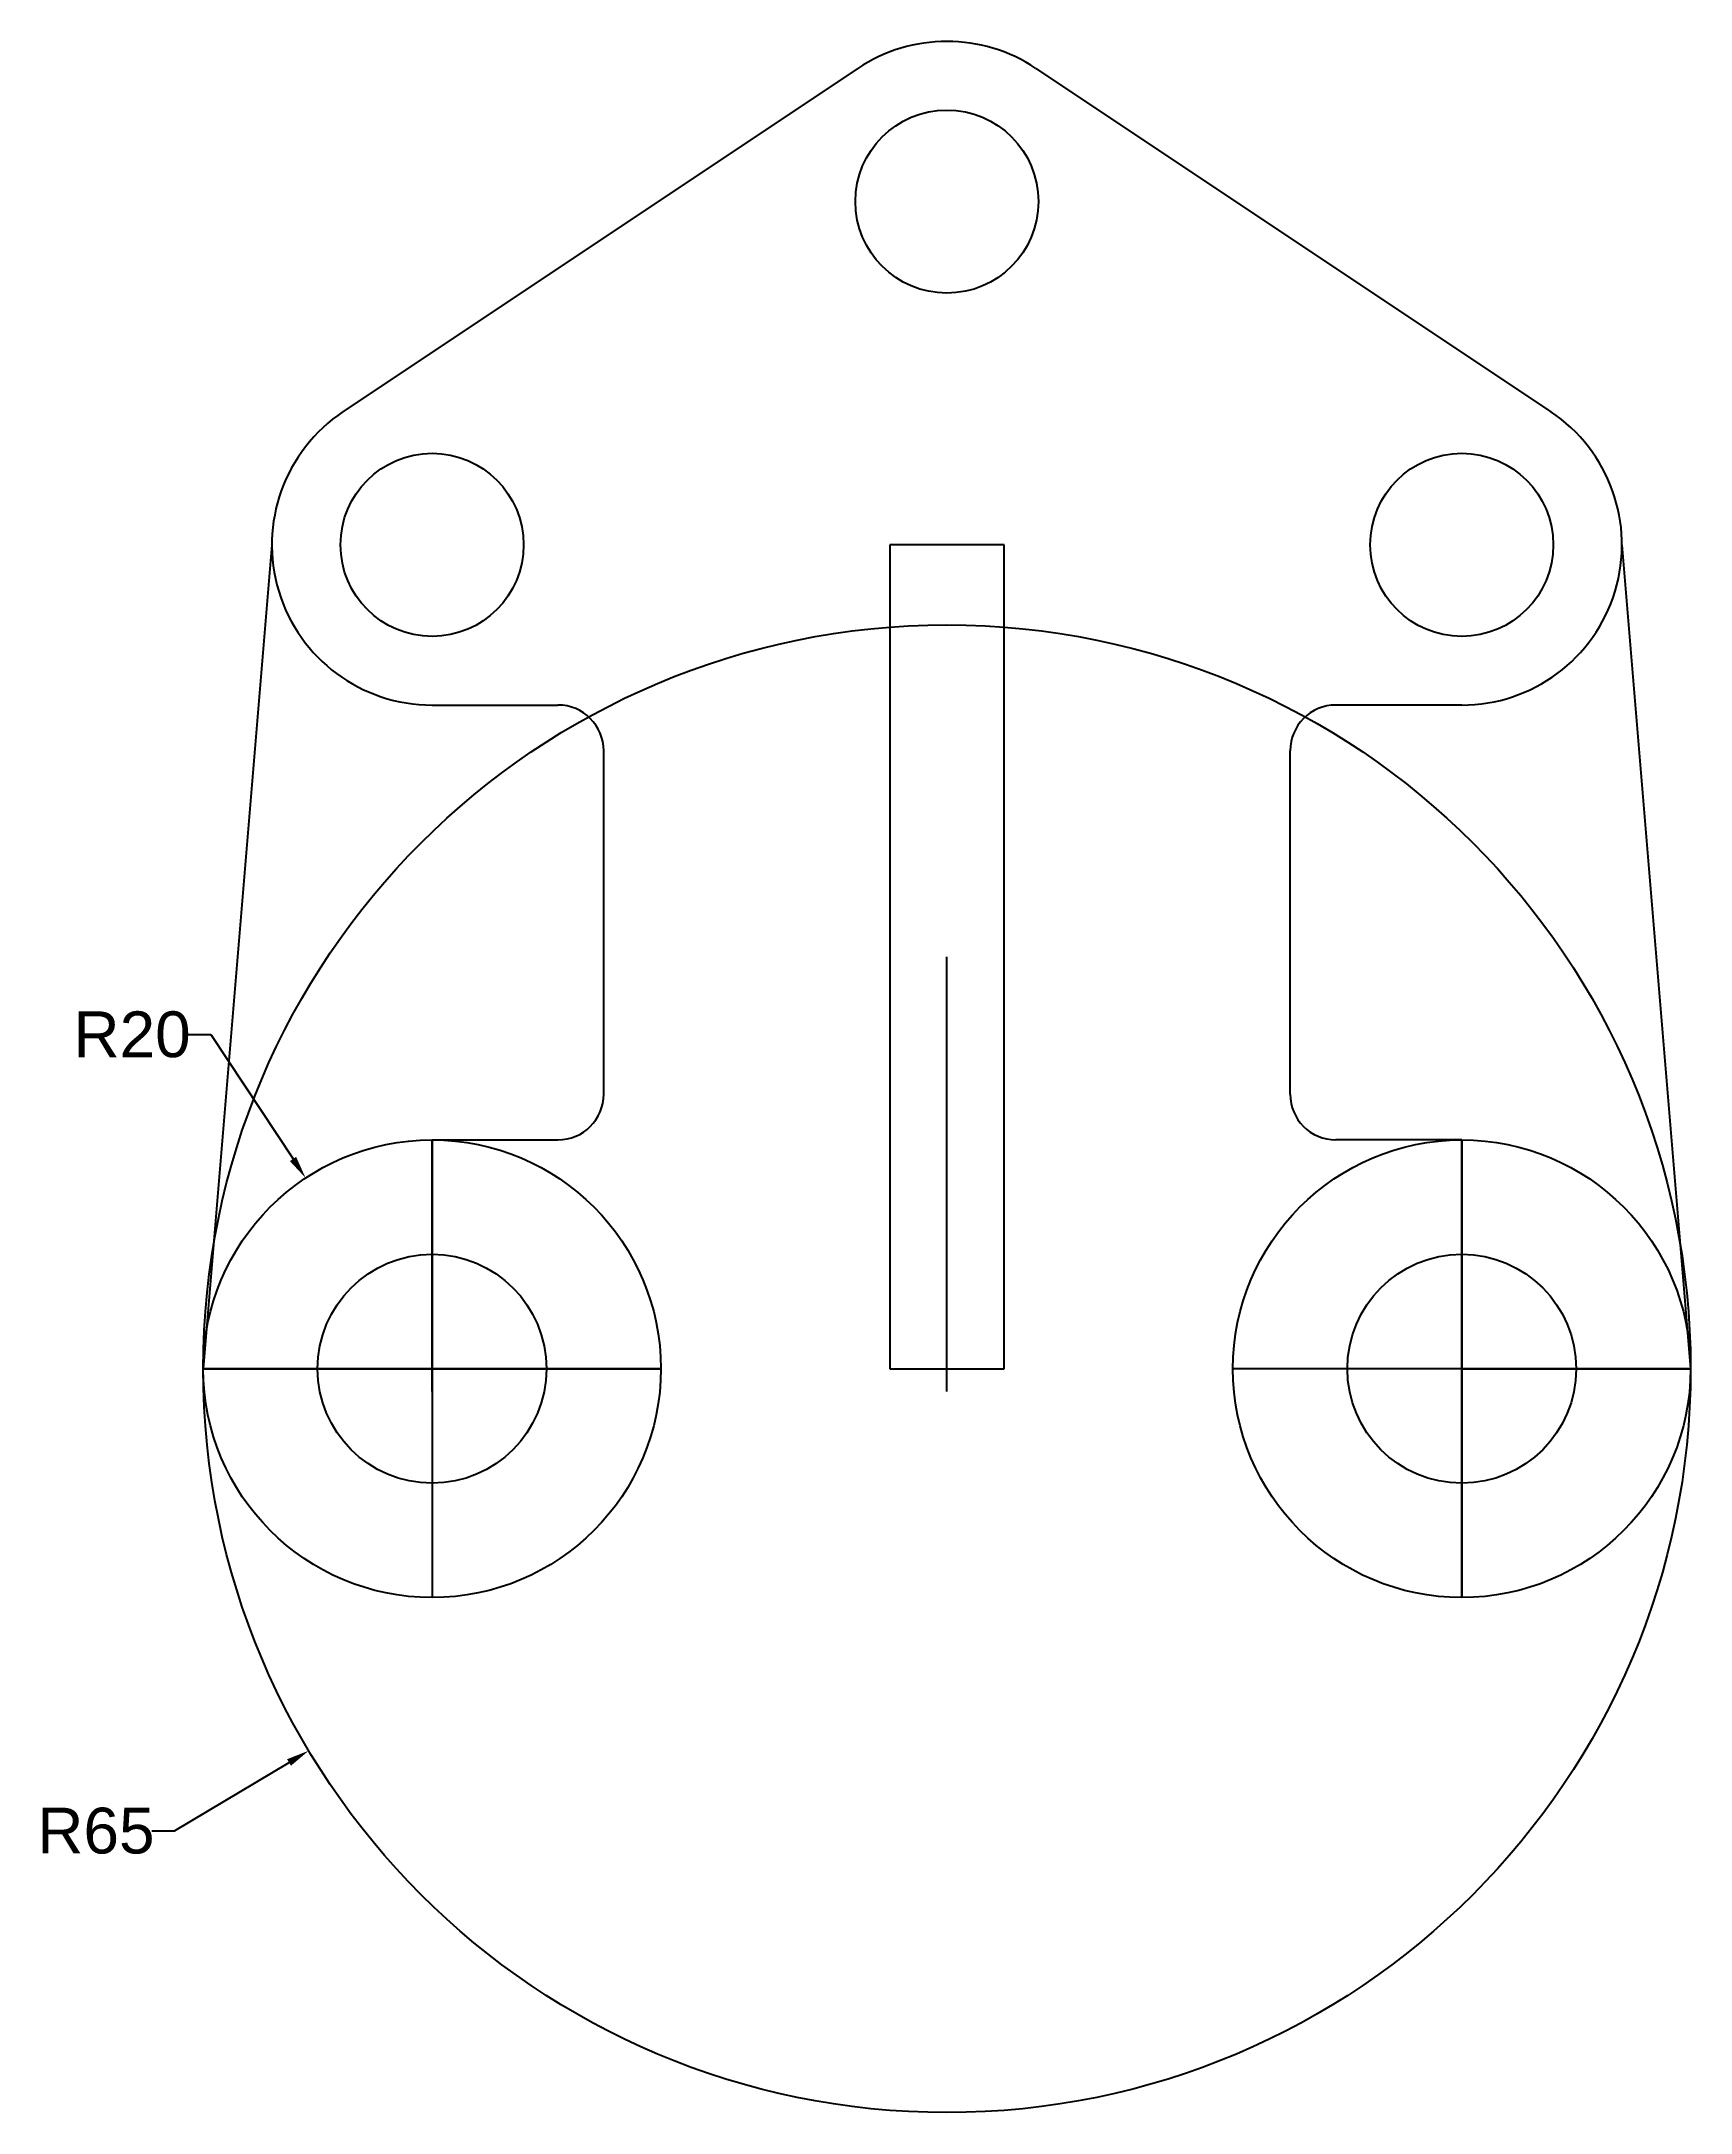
# Model space of a CAD drawing. Header units: inches. Extents: x -120 to 4750, y -697 to 1577.
# Drawn here: x 2017.9 to 2162, y 508.3 to 689.3 of the extents above; entities that cross this region are included whole.
import ezdxf

# ---------------------------------------------------------------- set-up
doc = ezdxf.new("R2010")
doc.units = ezdxf.units.IN
doc.header["$MEASUREMENT"] = 0
doc.styles.get("Standard").update_dxf_attribs({"font": 'arial.ttf'})
doc.dimstyles.get("Standard").update_dxf_attribs({"dimtxt": 4, "dimasz": 2, "dimexe": 0.18, "dimexo": 0.0625, "dimgap": 0.09, "dimtad": 0, "dimtoh": 1, "dimdec": 1, "dimdsep": 46, "dimtxsty": 'Standard', "dimcen": 2, "dimse1": 1, "dimse2": 1, "dimadec": 0, "dimazin": 0, "dimtfac": 1, "dimtdec": 1, "dimtofl": 0, "dimtmove": 0, "dimatfit": 3, "dimfxl": 1, "dimtolj": 1, "dimtzin": 0, "dimarcsym": 0})

msp = doc.modelspace()

# ---------------------------------------------------------------- blocks, each defined once
blk = doc.blocks.new('*D12')
at = {"color": 0, "lineweight": -2, "transparency": 16777216}
for p, q in [((2030.66, 602.48), (2032.66, 602.48)), ((2032.66, 602.48), (2039.86, 591.62)), ((2052.01, 571.28), (2052.01, 575.28)), ((2050.01, 573.28), (2054.01, 573.28))]:
    blk.add_line(p, q, dxfattribs=at)
at = {"color": 0, "transparency": 16777216}
blk.add_solid([(2040.13, 591.8), (2039.58, 591.43), (2040.96, 589.95)], dxfattribs=at)
at = {"layer": 'Defpoints', "color": 0, "transparency": 16777216}
for p in [(2040.96, 589.95), (2052.01, 573.28)]:
    blk.add_point(p, dxfattribs=at)
at = {"color": 0, "transparency": 16777216, "insert": (2025.79, 602.48), "char_height": 4, "attachment_point": 5}
blk.add_mtext('\\A1;R20', dxfattribs=at)
blk = doc.blocks.new('*D13')
at = {"color": 0, "lineweight": -2, "transparency": 16777216}
for p, q in [((2097.01, 571.28), (2097.01, 575.28)), ((2095.01, 573.28), (2099.01, 573.28)), ((2029.51, 532.89), (2039.51, 538.88)), ((2027.51, 532.89), (2029.51, 532.89))]:
    blk.add_line(p, q, dxfattribs=at)
at = {"color": 0, "transparency": 16777216}
blk.add_solid([(2039.34, 539.16), (2039.68, 538.59), (2041.23, 539.9)], dxfattribs=at)
at = {"layer": 'Defpoints', "color": 0, "transparency": 16777216}
for p in [(2097.01, 573.28), (2041.23, 539.9)]:
    blk.add_point(p, dxfattribs=at)
at = {"color": 0, "transparency": 16777216, "insert": (2022.63, 532.89), "char_height": 4, "attachment_point": 5}
blk.add_mtext('\\A1;R65', dxfattribs=at)

# ---------------------------------------------------------------- dimensions: what is measured, and where the dimension line sits
for center, mpoint, picture, middle in [((2052.01, 573.28), (2040.96, 589.95), '*D12', (2025.79, 602.48)), ((2097.01, 573.28), (2041.23, 539.9), '*D13', (2022.63, 532.89))]:
    dim = msp.add_radius_dim(center=center, mpoint=mpoint, dimstyle='Standard')
    dim.commit()
    dim.dimension.update_dxf_attribs({"geometry": picture, "text_midpoint": middle, "dimtype": 164})

# ---------------------------------------------------------------- linework, layer by layer
for p, q in [((2089.23, 686.91), (2044.24, 656.93)), ((2104.79, 686.91), (2149.77, 656.93)), ((2038.01, 645.28), (2032.01, 573.28)), ((2097.01, 645.28), (2092.01, 645.28)), ((2092.01, 645.28), (2092.01, 573.28)), ((2102.01, 645.28), (2097.01, 645.28)), ((2102.01, 573.28), (2102.01, 645.28)), ((2156.01, 645.28), (2162.01, 573.28)), ((2052.01, 631.28), (2063.01, 631.28)), ((2142.01, 631.28), (2131.01, 631.28)), ((2067.01, 597.28), (2067.01, 627.28)), ((2127.01, 597.28), (2127.01, 627.28)), ((2097.01, 573.28), (2097.01, 609.28)), ((2052.01, 593.28), (2063.01, 593.28)), ((2052.01, 573.28), (2052.01, 593.28)), ((2052.01, 593.28), (2052.01, 573.28)), ((2142.01, 593.28), (2131.01, 593.28)), ((2142.01, 573.28), (2142.01, 593.28)), ((2142.01, 593.28), (2142.01, 573.28)), ((2072.01, 573.28), (2032.01, 573.28)), ((2032.01, 573.28), (2052.01, 573.28)), ((2052.01, 573.28), (2072.01, 573.28)), ((2052.01, 573.28), (2052.01, 553.28)), ((2092.01, 573.28), (2097.01, 573.28)), ((2097.01, 573.28), (2102.01, 573.28)), ((2142.01, 573.28), (2122.01, 573.28)), ((2142.01, 573.28), (2162.01, 573.28)), ((2162.01, 573.28), (2142.01, 573.28)), ((2142.01, 573.28), (2142.01, 553.28)), ((2142.01, 553.28), (2142.01, 573.28))]:
    msp.add_line(p, q)
for centre, radius in [((2097.01, 675.28), 8), ((2052.01, 645.28), 8), ((2142.01, 645.28), 8), ((2097.01, 573.28), 65), ((2052.01, 573.28), 20), ((2142.01, 573.28), 20), ((2052.01, 573.28), 10), ((2142.01, 573.28), 10)]:
    msp.add_circle(centre, radius)
for centre, radius, start, end in [((2097.01, 675.28), 14, 56.2272, 123.7728), ((2052.01, 645.28), 14, 123.6901, 270), ((2142.01, 645.28), 14, 270, 56.3099), ((2063.01, 627.28), 4, 0, 90), ((2131.01, 627.28), 4, 90, 180), ((2063.01, 597.28), 4, 270, 0), ((2131.01, 597.28), 4, 180, 270)]:
    msp.add_arc(centre, radius, start, end)

msp.set_redraw_order([(e.dxf.handle, doc.entitydb.next_handle()) for e in msp.query("TEXT MTEXT ATTDEF DIMENSION ARC_DIMENSION")])  # texts and dimensions are drawn at this point

doc.saveas('drawing.dxf')
